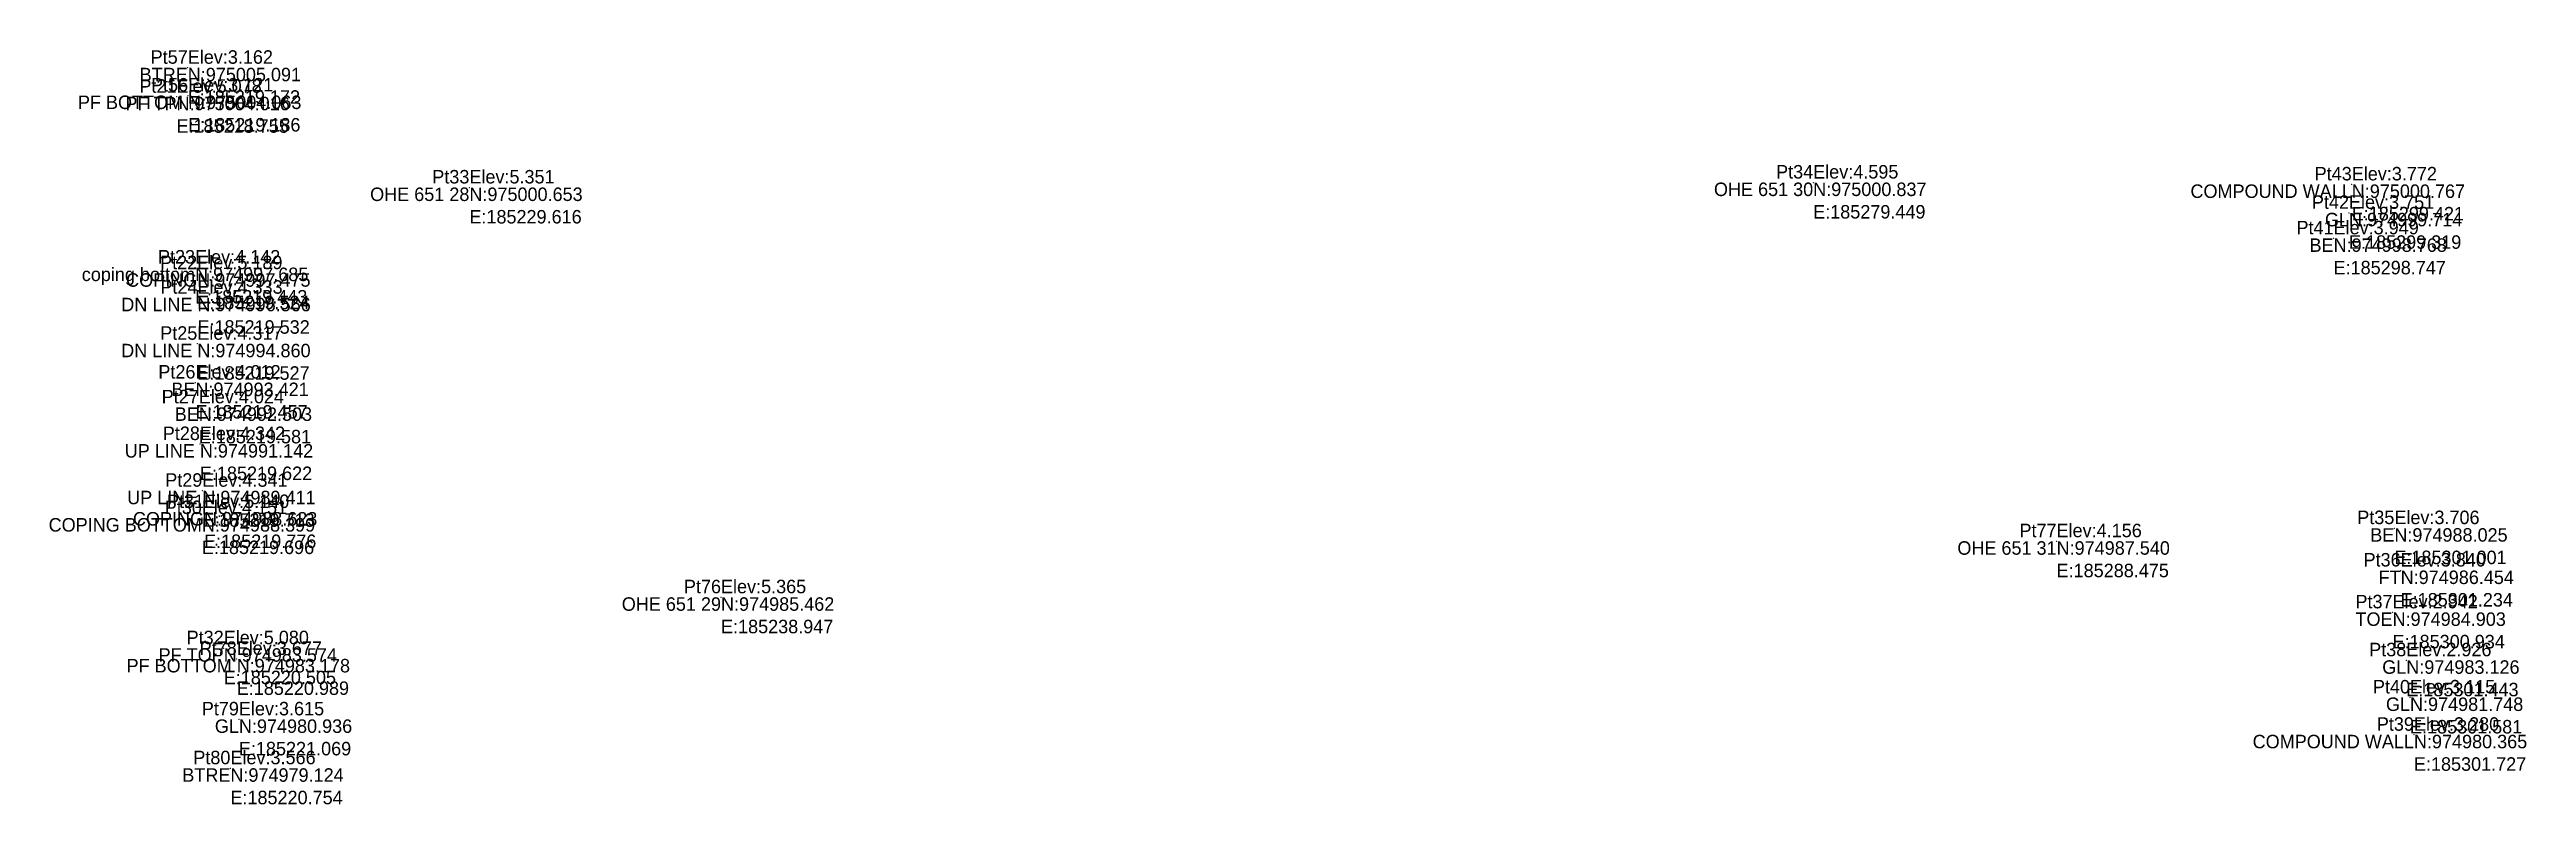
# Model space of a CAD drawing. Header units: metres. Extents: x 179047 to 185643, y 974969 to 975364.
# Drawn here: x 185214 to 185305.9, y 974977.8 to 975005.8 of the extents above; entities that cross this region are included whole.
import ezdxf
from ezdxf.enums import TextEntityAlignment as Align

# ---------------------------------------------------------------- set-up
doc = ezdxf.new("R2010")
doc.units = ezdxf.units.M
doc.header["$MEASUREMENT"] = 0
for name, color, linetype, lineweight in [('311531177495131125127.953651', 5, 'Continuous', 0), ('311531177495131125374.292549', 5, 'Continuous', 0), ('311531177495131125376.428589', 5, 'Continuous', 0), ('BE', 5, 'Continuous', 0), ('BTRE', 5, 'Continuous', 0), ('Code', 2, 'Continuous', 0), ('COMPOUND WALL', 5, 'Continuous', 0), ('Coordinate', 5, 'Continuous', 0), ('COPING', 5, 'Continuous', 0), ('coping bottom', 5, 'Continuous', 0), ('FT', 5, 'Continuous', 0), ('GL', 5, 'Continuous', 0), ('Height', 5, 'Continuous', 0), ('Name', 3, 'Continuous', 0), ('OHE 651 28', 5, 'Continuous', 0), ('OHE 651 29', 5, 'Continuous', 0), ('OHE 651 30', 5, 'Continuous', 0), ('OHE 651 31', 5, 'Continuous', 0), ('PF TOP', 5, 'Continuous', 0), ('PF TP', 5, 'Continuous', 0), ('TOE', 5, 'Continuous', 0)]:
    doc.layers.add(name, color=color, linetype=linetype, lineweight=lineweight)
doc.styles.get("Standard").update_dxf_attribs({"font": '', "height": 2.5})
doc.styles.get('Standard').set_extended_font_data('txt')

msp = doc.modelspace()

# ---------------------------------------------------------------- texts
at = {"layer": 'Code', "color": 2}
for s, p in [('BTRE', (185219.172, 975005.091, 3.162)), ('PF BOTTOM ', (185219.186, 975004.063, 3.121)), ('PF TP', (185218.755, 975004.016, 5.078)), ('OHE 651 28', (185229.616, 975000.653, 5.351)), ('OHE 651 30', (185279.449, 975000.837, 4.595)), ('COMPOUND WALL', (185299.421, 975000.767, 3.772)), ('GL', (185299.319, 974999.714, 3.751)), ('BE', (185298.747, 974998.768, 3.949)), ('coping bottom', (185219.443, 974997.685, 4.142)), ('COPING', (185219.524, 974997.475, 5.189)), ('DN LINE ', (185219.532, 974996.566, 4.333)), ('DN LINE ', (185219.527, 974994.86, 4.317)), ('BE', (185219.457, 974993.421, 4.012)), ('BE', (185219.581, 974992.503, 4.024)), ('UP LINE ', (185219.622, 974991.142, 4.342)), ('UP LINE ', (185219.713, 974989.411, 4.341)), ('COPING BOTTOM', (185219.696, 974988.399, 4.151)), ('COPING', (185219.776, 974988.623, 5.14)), ('OHE 651 31', (185288.475, 974987.54, 4.156)), ('BE', (185301.001, 974988.025, 3.706)), ('FT', (185301.234, 974986.454, 3.84)), ('OHE 651 29', (185238.947, 974985.462, 5.365)), ('TOE', (185300.934, 974984.903, 2.942)), ('PF BOTTOM ', (185220.989, 974983.178, 3.677)), ('PF TOP', (185220.505, 974983.574, 5.08)), ('GL', (185301.443, 974983.126, 2.926)), ('GL', (185301.581, 974981.748, 3.115)), ('GL', (185221.069, 974980.936, 3.615)), ('COMPOUND WALL', (185301.727, 974980.365, 3.28)), ('BTRE', (185220.754, 974979.124, 3.566))]:
    msp.add_text(s, height=0.5, dxfattribs=at).set_placement(p, align=Align.TOP_RIGHT)
at = {"layer": 'Coordinate', "color": 5, "char_height": 0.5, "width": 6, "attachment_point": 1}
for s, insert in [('N:975005.091\\PE:185219.172', (185219.172, 975005.091, 3.162)), ('N:975004.016\\PE:185218.755', (185218.755, 975004.016, 5.078)), ('N:975004.063\\PE:185219.186', (185219.186, 975004.063, 3.121)), ('N:975000.653\\PE:185229.616', (185229.616, 975000.653, 5.351)), ('N:975000.837\\PE:185279.449', (185279.449, 975000.837, 4.595)), ('N:975000.767\\PE:185299.421', (185299.421, 975000.767, 3.772)), ('N:974999.714\\PE:185299.319', (185299.319, 974999.714, 3.751)), ('N:974998.768\\PE:185298.747', (185298.747, 974998.768, 3.949)), ('N:974997.685\\PE:185219.443', (185219.443, 974997.685, 4.142)), ('N:974997.475\\PE:185219.524', (185219.524, 974997.475, 5.189)), ('N:974996.566\\PE:185219.532', (185219.532, 974996.566, 4.333)), ('N:974994.860\\PE:185219.527', (185219.527, 974994.86, 4.317)), ('N:974993.421\\PE:185219.457', (185219.457, 974993.421, 4.012)), ('N:974992.503\\PE:185219.581', (185219.581, 974992.503, 4.024)), ('N:974991.142\\PE:185219.622', (185219.622, 974991.142, 4.342)), ('N:974989.411\\PE:185219.713', (185219.713, 974989.411, 4.341)), ('N:974988.399\\PE:185219.696', (185219.696, 974988.399, 4.151)), ('N:974988.623\\PE:185219.776', (185219.776, 974988.623, 5.14)), ('N:974987.540\\PE:185288.475', (185288.475, 974987.54, 4.156)), ('N:974988.025\\PE:185301.001', (185301.001, 974988.025, 3.706)), ('N:974986.454\\PE:185301.234', (185301.234, 974986.454, 3.84)), ('N:974985.462\\PE:185238.947', (185238.947, 974985.462, 5.365)), ('N:974984.903\\PE:185300.934', (185300.934, 974984.903, 2.942)), ('N:974983.574\\PE:185220.505', (185220.505, 974983.574, 5.08)), ('N:974983.178\\PE:185220.989', (185220.989, 974983.178, 3.677)), ('N:974983.126\\PE:185301.443', (185301.443, 974983.126, 2.926)), ('N:974981.748\\PE:185301.581', (185301.581, 974981.748, 3.115)), ('N:974980.936\\PE:185221.069', (185221.069, 974980.936, 3.615)), ('N:974980.365\\PE:185301.727', (185301.727, 974980.365, 3.28)), ('N:974979.124\\PE:185220.754', (185220.754, 974979.124, 3.566))]:
    msp.add_mtext(s, dxfattribs=dict(at, insert=insert))
at = {"layer": 'Height', "color": 5}
for s, p in [('Elev:3.162', (185219.172, 975005.091, 3.162)), ('Elev:5.078', (185218.755, 975004.016, 5.078)), ('Elev:3.121', (185219.186, 975004.063, 3.121)), ('Elev:5.351', (185229.616, 975000.653, 5.351)), ('Elev:4.595', (185279.449, 975000.837, 4.595)), ('Elev:3.772', (185299.421, 975000.767, 3.772)), ('Elev:3.751', (185299.319, 974999.714, 3.751)), ('Elev:3.949', (185298.747, 974998.768, 3.949)), ('Elev:4.142', (185219.443, 974997.685, 4.142)), ('Elev:5.189', (185219.524, 974997.475, 5.189)), ('Elev:4.333', (185219.532, 974996.566, 4.333)), ('Elev:4.317', (185219.527, 974994.86, 4.317)), ('Elev:4.012', (185219.457, 974993.421, 4.012)), ('Elev:4.024', (185219.581, 974992.503, 4.024)), ('Elev:4.342', (185219.622, 974991.142, 4.342)), ('Elev:4.341', (185219.713, 974989.411, 4.341)), ('Elev:5.140', (185219.776, 974988.623, 5.14)), ('Elev:4.151', (185219.696, 974988.399, 4.151)), ('Elev:3.706', (185301.001, 974988.025, 3.706)), ('Elev:4.156', (185288.475, 974987.54, 4.156)), ('Elev:3.840', (185301.234, 974986.454, 3.84)), ('Elev:5.365', (185238.947, 974985.462, 5.365)), ('Elev:2.942', (185300.934, 974984.903, 2.942)), ('Elev:5.080', (185220.505, 974983.574, 5.08)), ('Elev:3.677', (185220.989, 974983.178, 3.677)), ('Elev:2.926', (185301.443, 974983.126, 2.926)), ('Elev:3.115', (185301.581, 974981.748, 3.115)), ('Elev:3.615', (185221.069, 974980.936, 3.615)), ('Elev:3.280', (185301.727, 974980.365, 3.28)), ('Elev:3.566', (185220.754, 974979.124, 3.566))]:
    msp.add_text(s, height=0.5, dxfattribs=at).set_placement(p, align=Align.BOTTOM_LEFT)
at = {"layer": 'Name', "color": 3}
for s, p in [('Pt57', (185219.172, 975005.091, 3.162)), ('Pt21', (185218.755, 975004.016, 5.078)), ('Pt56', (185219.186, 975004.063, 3.121)), ('Pt33', (185229.616, 975000.653, 5.351)), ('Pt34', (185279.449, 975000.837, 4.595)), ('Pt43', (185299.421, 975000.767, 3.772)), ('Pt42', (185299.319, 974999.714, 3.751)), ('Pt41', (185298.747, 974998.768, 3.949)), ('Pt23', (185219.443, 974997.685, 4.142)), ('Pt22', (185219.524, 974997.475, 5.189)), ('Pt24', (185219.532, 974996.566, 4.333)), ('Pt25', (185219.527, 974994.86, 4.317)), ('Pt26', (185219.457, 974993.421, 4.012)), ('Pt27', (185219.581, 974992.503, 4.024)), ('Pt28', (185219.622, 974991.142, 4.342)), ('Pt29', (185219.713, 974989.411, 4.341)), ('Pt31', (185219.776, 974988.623, 5.14)), ('Pt30', (185219.696, 974988.399, 4.151)), ('Pt35', (185301.001, 974988.025, 3.706)), ('Pt77', (185288.475, 974987.54, 4.156)), ('Pt36', (185301.234, 974986.454, 3.84)), ('Pt76', (185238.947, 974985.462, 5.365)), ('Pt37', (185300.934, 974984.903, 2.942)), ('Pt32', (185220.505, 974983.574, 5.08)), ('Pt78', (185220.989, 974983.178, 3.677)), ('Pt38', (185301.443, 974983.126, 2.926)), ('Pt40', (185301.581, 974981.748, 3.115)), ('Pt79', (185221.069, 974980.936, 3.615)), ('Pt39', (185301.727, 974980.365, 3.28)), ('Pt80', (185220.754, 974979.124, 3.566))]:
    msp.add_text(s, height=0.5, dxfattribs=at).set_placement(p, align=Align.BOTTOM_RIGHT)

# ---------------------------------------------------------------- linework, layer by layer
at = {"layer": '311531177495131125127.953651'}
for p in [(185219.532, 974996.566, 4.333), (185219.527, 974994.86, 4.317)]:
    msp.add_point(p, dxfattribs=at)
at = {"layer": '311531177495131125374.292549'}
for p in [(185219.186, 975004.063, 3.121), (185220.989, 974983.178, 3.677)]:
    msp.add_point(p, dxfattribs=at)
at = {"layer": '311531177495131125376.428589'}
for p in [(185219.622, 974991.142, 4.342), (185219.713, 974989.411, 4.341)]:
    msp.add_point(p, dxfattribs=at)
at = {"layer": 'BE'}
for p in [(185298.747, 974998.768, 3.949), (185219.457, 974993.421, 4.012), (185219.581, 974992.503, 4.024), (185301.001, 974988.025, 3.706)]:
    msp.add_point(p, dxfattribs=at)
at = {"layer": 'BTRE'}
for p in [(185219.172, 975005.091, 3.162), (185220.754, 974979.124, 3.566)]:
    msp.add_point(p, dxfattribs=at)
at = {"layer": 'COMPOUND WALL'}
for p in [(185299.421, 975000.767, 3.772), (185301.727, 974980.365, 3.28)]:
    msp.add_point(p, dxfattribs=at)
at = {"layer": 'COPING'}
for p in [(185219.524, 974997.475, 5.189), (185219.776, 974988.623, 5.14)]:
    msp.add_point(p, dxfattribs=at)
at = {"layer": 'coping bottom'}
for p in [(185219.443, 974997.685, 4.142), (185219.696, 974988.399, 4.151)]:
    msp.add_point(p, dxfattribs=at)
at = {"layer": 'FT'}
msp.add_point((185301.234, 974986.454, 3.84), dxfattribs=at)
at = {"layer": 'GL'}
for p in [(185299.319, 974999.714, 3.751), (185301.443, 974983.126, 2.926), (185301.581, 974981.748, 3.115), (185221.069, 974980.936, 3.615)]:
    msp.add_point(p, dxfattribs=at)
at = {"layer": 'OHE 651 28'}
msp.add_point((185229.616, 975000.653, 5.351), dxfattribs=at)
at = {"layer": 'OHE 651 29'}
msp.add_point((185238.947, 974985.462, 5.365), dxfattribs=at)
at = {"layer": 'OHE 651 30'}
msp.add_point((185279.449, 975000.837, 4.595), dxfattribs=at)
at = {"layer": 'OHE 651 31'}
msp.add_point((185288.475, 974987.54, 4.156), dxfattribs=at)
at = {"layer": 'PF TOP'}
msp.add_point((185220.505, 974983.574, 5.08), dxfattribs=at)
at = {"layer": 'PF TP'}
msp.add_point((185218.755, 975004.016, 5.078), dxfattribs=at)
at = {"layer": 'TOE'}
msp.add_point((185300.934, 974984.903, 2.942), dxfattribs=at)

msp.set_redraw_order([(e.dxf.handle, doc.entitydb.next_handle()) for e in msp.query("TEXT MTEXT ATTDEF DIMENSION ARC_DIMENSION")])  # texts and dimensions are drawn at this point

doc.saveas('drawing.dxf')
